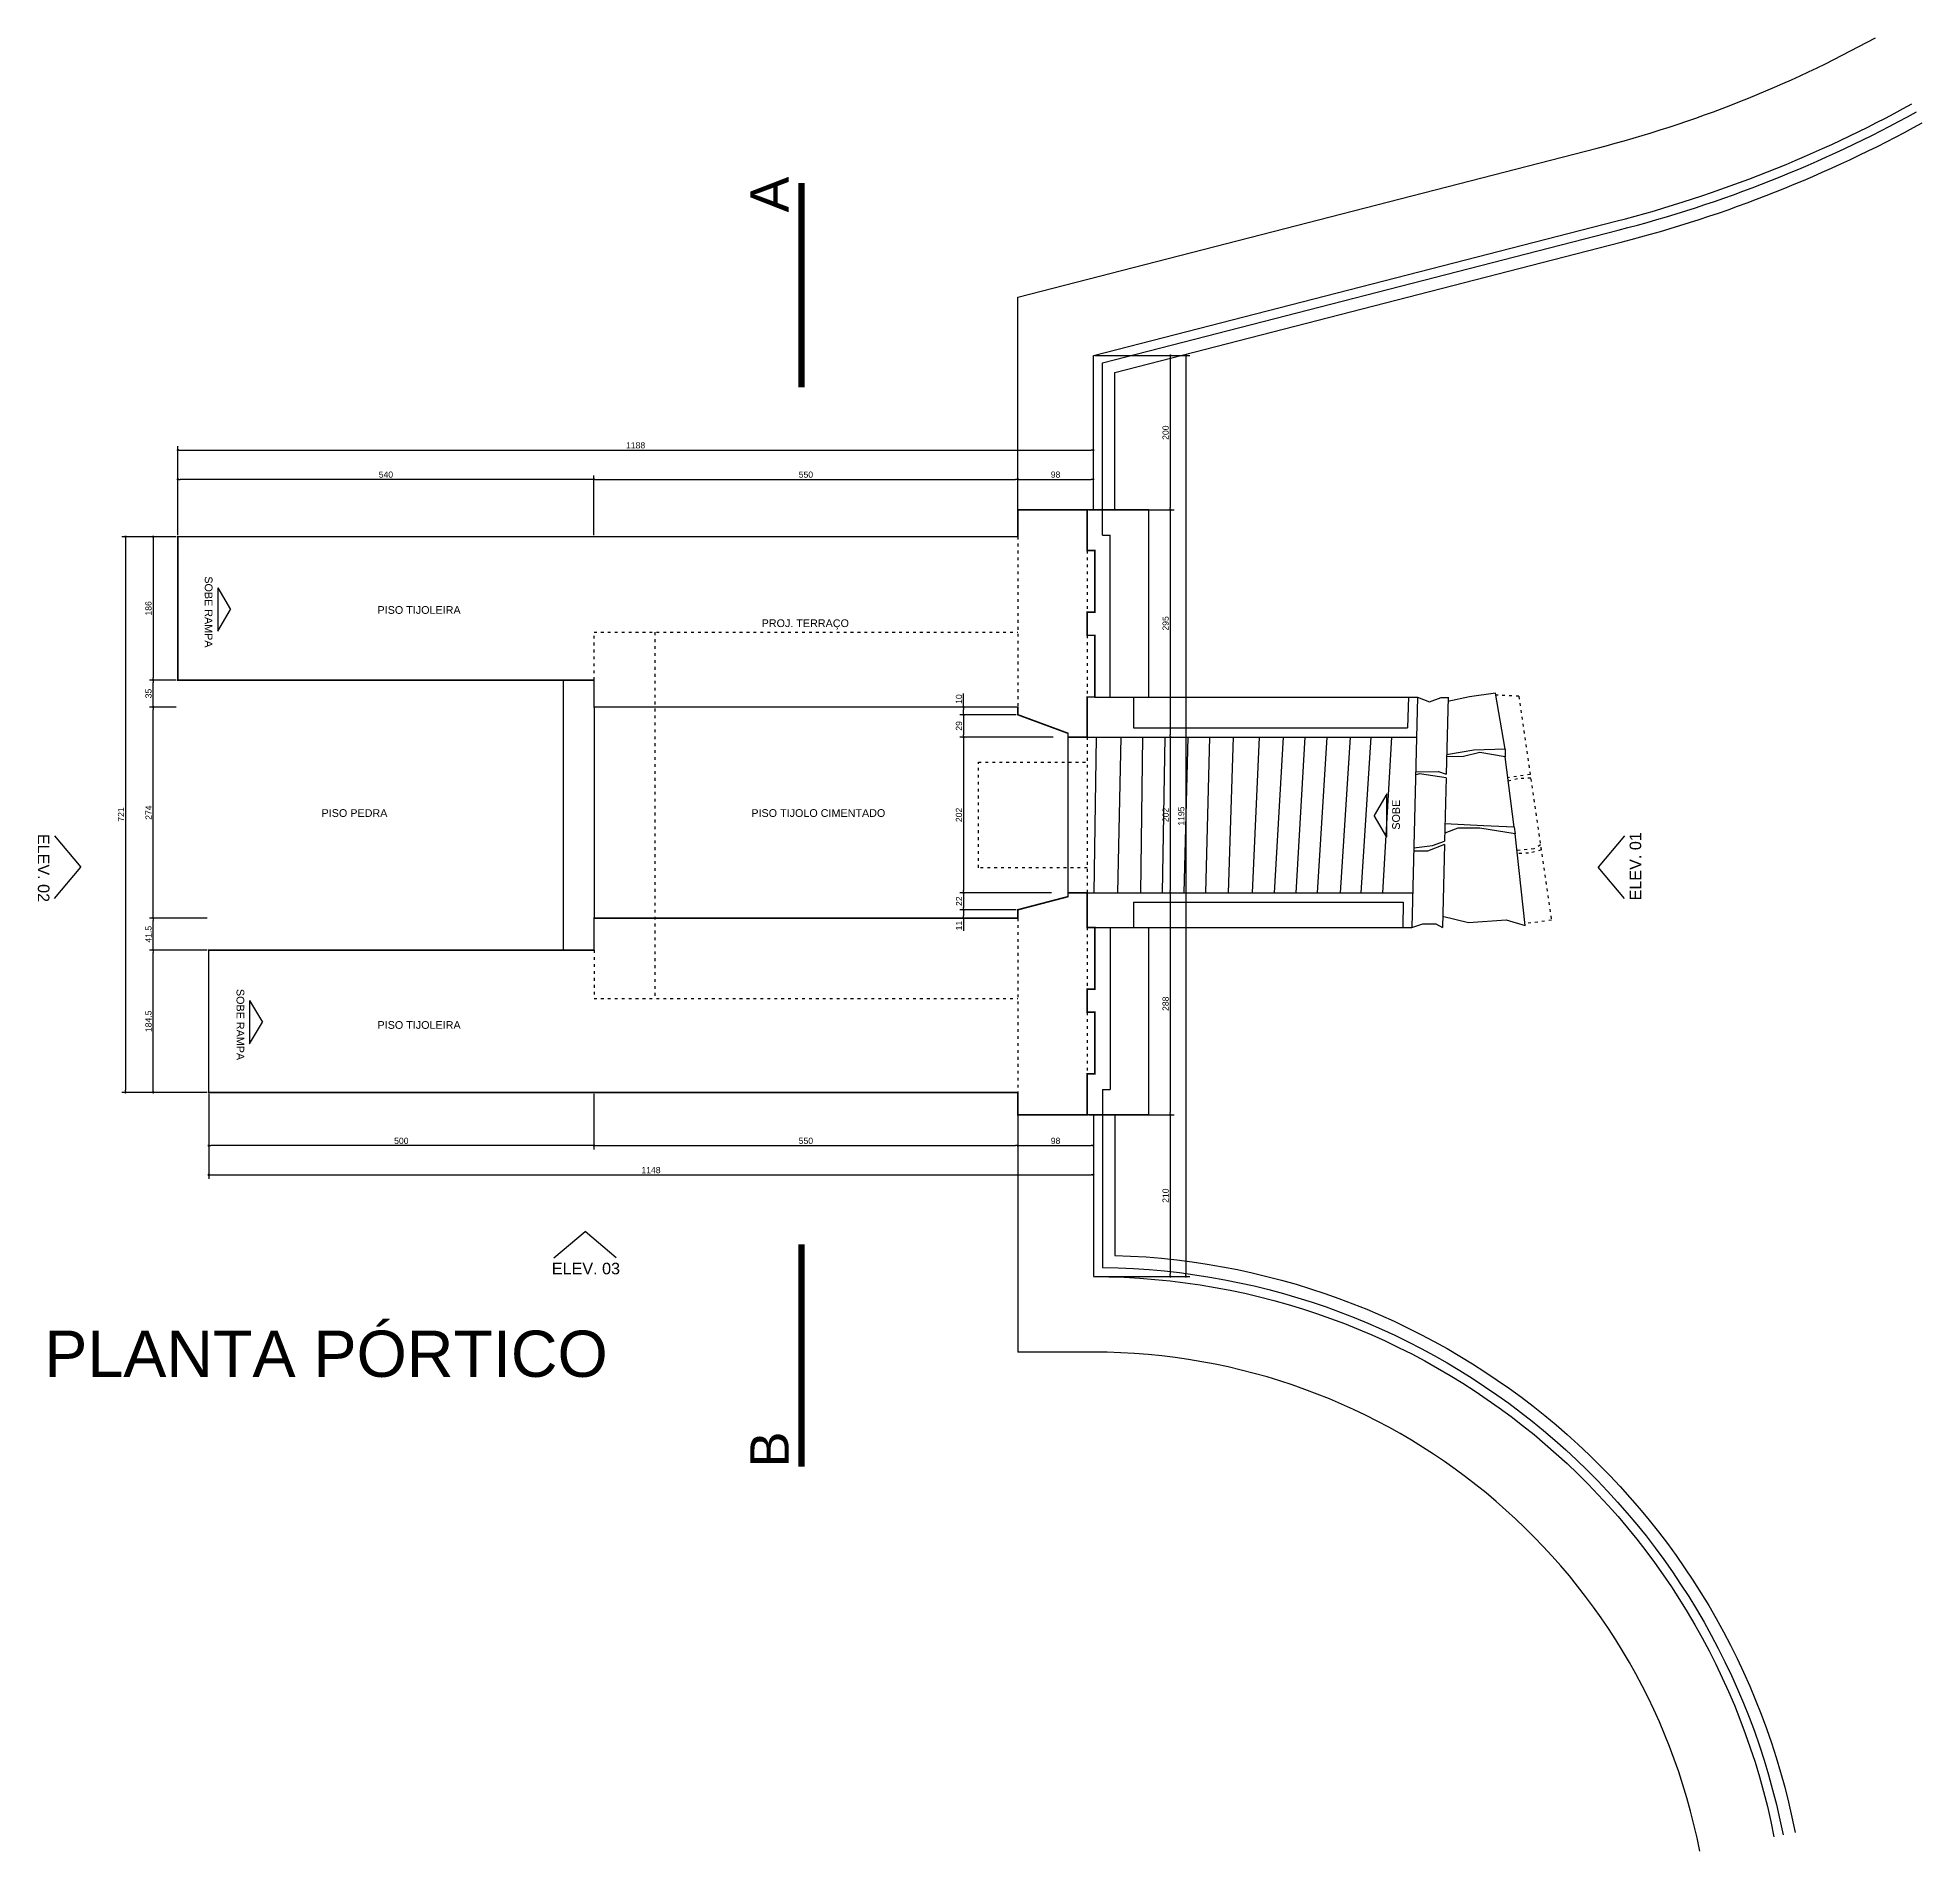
# Model space of a CAD drawing. Extents: x 1364 to 13318, y -13728 to -5941.
# Drawn here: x 5412 to 7857, y -8294 to -5941 of the extents above; entities that cross this region are included whole.
import ezdxf

# ---------------------------------------------------------------- set-up
doc = ezdxf.new("R2010")
doc.units = 0
doc.header["$PDMODE"] = 35
doc.linetypes.add('ACAD_ISO03W100', pattern=[30, 12, -18])
doc.linetypes.add('CENTER2', pattern=[28.575, 19.05, -3.175, 3.175, -3.175])
doc.layers.get('0').update_dxf_attribs({"linetype": 'CONTINUOUS'})
doc.layers.get('DEFPOINTS').update_dxf_attribs({"linetype": 'CONTINUOUS'})
for name, color, linetype in [('COTA', 7, 'CONTINUOUS'), ('PAREDE', 7, 'CONTINUOUS'), ('PAREDE_FINA', 7, 'CONTINUOUS')]:
    doc.layers.add(name, color=color, linetype=linetype)
doc.styles.add('TEXTO', font='ARIAL.TTF')
doc.dimstyles.new('COTA', dxfattribs={"dimtxt": 8, "dimasz": 3, "dimexe": 5, "dimexo": 2, "dimgap": 2, "dimtad": 1, "dimdec": 1, "dimtxsty": 'TEXTO', "dimblk1": 'DOT', "dimblk2": 'DOT', "dimsah": 1, "dimcen": 0, "dimclrd": 256, "dimclre": 256, "dimclrt": 256, "dimazin": 3, "dimtfac": 1, "dimtdec": 4, "dimtmove": 0, "dimatfit": 3, "dimtolj": 1, "dimtzin": 0})

msp = doc.modelspace()

# ---------------------------------------------------------------- texts
at = {"layer": 'PAREDE_FINA', "style": 'TEXTO'}
for s, height, rotation, p in [('A', 50, 90, (6386.43, -6168.09)), ('SOBE RAMPA', 10, 270, (5628.55, -6640.14)), ('SOBE', 10, 90, (7179.38, -6968.83)), ('ELEV. 02', 15, 270, (5411.94, -6974.25)), ('ELEV. 01', 15, 90, (7492.52, -7060.63)), ('SOBE RAMPA', 10, 270, (5669.74, -7175.46)), ('B', 50, 90, (6386.43, -7796.22))]:
    msp.add_text(s, height=height, rotation=rotation, dxfattribs=at).set_placement(p)
for s, height, p in [('PISO TIJOLEIRA', 10, (5852.71, -6688.78)), ('PROJ. TERRAÇO', 10, (6351.16, -6705.97)), ('PISO PEDRA', 10, (5780.13, -6952.27)), ('PISO TIJOLO CIMENTADO', 10, (6337.79, -6952.27)), ('PISO TIJOLEIRA', 10, (5852.71, -7227.22)), ('ELEV. 03', 15, (6078.9, -7545.72)), ('PLANTA PÓRTICO', 60, (5420.33, -7678.8))]:
    msp.add_text(s, height=height, dxfattribs=at).set_placement(p)

# ---------------------------------------------------------------- blocks, each defined once
blk = doc.blocks.new('_DOT')
at = {"color": 0, "linetype": 'BYBLOCK'}
blk.add_line((-0.5, 0), (-1, 0), dxfattribs=at)
at = {"color": 0, "linetype": 'BYBLOCK', "const_width": 0.5}
blk.add_lwpolyline([(-0.25, 0, 1), (0.25, 0, 1)], format="xyb", close=True, dxfattribs=at)
blk = doc.blocks.new('*D1')
at = {"layer": 'COTA'}
for p, q in [((5633.6, -7311.7), (5633.6, -7383.7)), ((6133.6, -7311.7), (6133.6, -7383.7)), ((6130.6, -7378.7), (5636.6, -7378.7))]:
    blk.add_line(p, q, dxfattribs=at)
at = {"layer": 'DEFPOINTS', "color": 0}
for p in [(5633.6, -7309.7), (6133.6, -7309.7), (5633.6, -7378.7)]:
    blk.add_point(p, dxfattribs=at)
at = {"layer": 'COTA', "xscale": 3, "yscale": 3, "zscale": 3, "rotation": 180}
blk.add_blockref('_DOT', (5633.6, -7378.7), dxfattribs=at)
at = {"layer": 'COTA', "xscale": 3, "yscale": 3, "zscale": 3}
blk.add_blockref('_DOT', (6133.6, -7378.7), dxfattribs=at)
at = {"layer": 'COTA', "insert": (5883.6, -7372.6), "char_height": 8, "attachment_point": 5, "style": 'TEXTO'}
blk.add_mtext('\\A1;500', dxfattribs=at)
blk = doc.blocks.new('*D2')
at = {"layer": 'COTA'}
for p, q in [((6133.6, -7311.7), (6133.6, -7383.7)), ((6683.6, -7311.7), (6683.6, -7383.7)), ((6136.6, -7378.7), (6680.6, -7378.7))]:
    blk.add_line(p, q, dxfattribs=at)
at = {"layer": 'DEFPOINTS', "color": 0}
for p in [(6133.6, -7309.7), (6683.6, -7309.7), (6683.6, -7378.7)]:
    blk.add_point(p, dxfattribs=at)
at = {"layer": 'COTA', "xscale": 3, "yscale": 3, "zscale": 3, "rotation": 180}
blk.add_blockref('_DOT', (6133.6, -7378.7), dxfattribs=at)
at = {"layer": 'COTA', "xscale": 3, "yscale": 3, "zscale": 3}
blk.add_blockref('_DOT', (6683.6, -7378.7), dxfattribs=at)
at = {"layer": 'COTA', "insert": (6408.6, -7372.6), "char_height": 8, "attachment_point": 5, "style": 'TEXTO'}
blk.add_mtext('\\A1;550', dxfattribs=at)
blk = doc.blocks.new('*D3')
at = {"layer": 'COTA'}
for p, q in [((6683.6, -7340.7), (6683.6, -7383.7)), ((6781.6, -7340.7), (6781.6, -7383.7)), ((6686.6, -7378.7), (6778.6, -7378.7))]:
    blk.add_line(p, q, dxfattribs=at)
at = {"layer": 'DEFPOINTS', "color": 0}
for p in [(6683.6, -7338.7), (6781.6, -7338.7), (6781.6, -7378.7)]:
    blk.add_point(p, dxfattribs=at)
at = {"layer": 'COTA', "xscale": 3, "yscale": 3, "zscale": 3, "rotation": 180}
blk.add_blockref('_DOT', (6683.6, -7378.7), dxfattribs=at)
at = {"layer": 'COTA', "xscale": 3, "yscale": 3, "zscale": 3}
blk.add_blockref('_DOT', (6781.6, -7378.7), dxfattribs=at)
at = {"layer": 'COTA', "insert": (6732.6, -7372.6), "char_height": 8, "attachment_point": 5, "style": 'TEXTO'}
blk.add_mtext('\\A1;98', dxfattribs=at)
blk = doc.blocks.new('*D4')
at = {"layer": 'COTA'}
for p, q in [((5633.6, -7311.7), (5633.6, -7421.7)), ((6781.6, -7340.7), (6781.6, -7421.7)), ((5636.6, -7416.7), (6778.6, -7416.7))]:
    blk.add_line(p, q, dxfattribs=at)
at = {"layer": 'DEFPOINTS', "color": 0}
for p in [(5633.6, -7309.7), (6781.6, -7338.7), (6781.6, -7416.7)]:
    blk.add_point(p, dxfattribs=at)
at = {"layer": 'COTA', "xscale": 3, "yscale": 3, "zscale": 3, "rotation": 180}
blk.add_blockref('_DOT', (5633.6, -7416.7), dxfattribs=at)
at = {"layer": 'COTA', "xscale": 3, "yscale": 3, "zscale": 3}
blk.add_blockref('_DOT', (6781.6, -7416.7), dxfattribs=at)
at = {"layer": 'COTA', "insert": (6207.6, -7410.6), "char_height": 8, "attachment_point": 5, "style": 'TEXTO'}
blk.add_mtext('\\A1;1148', dxfattribs=at)
blk = doc.blocks.new('*D8')
at = {"layer": 'COTA'}
for p, q in [((5593.6, -6586.7), (5593.6, -6471.3)), ((5596.6, -6476.3), (6778.6, -6476.3)), ((6781.6, -6551.7), (6781.6, -6471.3))]:
    blk.add_line(p, q, dxfattribs=at)
at = {"layer": 'DEFPOINTS', "color": 0}
for p in [(6781.6, -6476.3), (6781.6, -6553.7), (5593.6, -6588.7)]:
    blk.add_point(p, dxfattribs=at)
at = {"layer": 'COTA', "xscale": 3, "yscale": 3, "zscale": 3, "rotation": 180}
blk.add_blockref('_DOT', (5593.6, -6476.3), dxfattribs=at)
at = {"layer": 'COTA', "xscale": 3, "yscale": 3, "zscale": 3}
blk.add_blockref('_DOT', (6781.6, -6476.3), dxfattribs=at)
at = {"layer": 'COTA', "insert": (6187.6, -6470.2), "char_height": 8, "attachment_point": 5, "style": 'TEXTO'}
blk.add_mtext('\\A1;1188', dxfattribs=at)
blk = doc.blocks.new('*D5')
at = {"layer": 'COTA'}
for p, q in [((5593.6, -6586.7), (5593.6, -6509.3)), ((6130.6, -6514.3), (5596.6, -6514.3)), ((6133.6, -6586.7), (6133.6, -6509.3))]:
    blk.add_line(p, q, dxfattribs=at)
at = {"layer": 'DEFPOINTS', "color": 0}
for p in [(5593.6, -6514.3), (5593.6, -6588.7), (6133.6, -6588.7)]:
    blk.add_point(p, dxfattribs=at)
at = {"layer": 'COTA', "xscale": 3, "yscale": 3, "zscale": 3, "rotation": 180}
blk.add_blockref('_DOT', (5593.6, -6514.3), dxfattribs=at)
at = {"layer": 'COTA', "xscale": 3, "yscale": 3, "zscale": 3}
blk.add_blockref('_DOT', (6133.6, -6514.3), dxfattribs=at)
at = {"layer": 'COTA', "insert": (5863.6, -6508.2), "char_height": 8, "attachment_point": 5, "style": 'TEXTO'}
blk.add_mtext('\\A1;540', dxfattribs=at)
blk = doc.blocks.new('*D10')
at = {"layer": 'COTA'}
for p, q in [((5591.6, -6774.7), (5556.6, -6774.7)), ((5561.6, -6806.7), (5561.6, -6777.7)), ((5591.6, -6809.7), (5556.6, -6809.7))]:
    blk.add_line(p, q, dxfattribs=at)
at = {"layer": 'DEFPOINTS', "color": 0}
for p in [(5561.6, -6774.7), (5593.6, -6774.7), (5593.6, -6809.7)]:
    blk.add_point(p, dxfattribs=at)
at = {"layer": 'COTA', "xscale": 3, "yscale": 3, "zscale": 3}
for p, rotation in [((5561.6, -6774.7), 90), ((5561.6, -6809.7), 270)]:
    blk.add_blockref('_DOT', p, dxfattribs=dict(at, rotation=rotation))
at = {"layer": 'COTA', "insert": (5555.5, -6792.2), "char_height": 8, "attachment_point": 5, "rotation": 90, "style": 'TEXTO'}
blk.add_mtext('\\A1;35', dxfattribs=at)
blk = doc.blocks.new('*D9')
at = {"layer": 'COTA'}
for p, q in [((5591.6, -6588.7), (5556.6, -6588.7)), ((5561.6, -6591.7), (5561.6, -6771.7)), ((5591.6, -6774.7), (5556.6, -6774.7))]:
    blk.add_line(p, q, dxfattribs=at)
at = {"layer": 'DEFPOINTS', "color": 0}
for p in [(5593.6, -6588.7), (5561.6, -6774.7), (5593.6, -6774.7)]:
    blk.add_point(p, dxfattribs=at)
at = {"layer": 'COTA', "xscale": 3, "yscale": 3, "zscale": 3}
for p, rotation in [((5561.6, -6588.7), 90), ((5561.6, -6774.7), 270)]:
    blk.add_blockref('_DOT', p, dxfattribs=dict(at, rotation=rotation))
at = {"layer": 'COTA', "insert": (5555.5, -6681.7), "char_height": 8, "attachment_point": 5, "rotation": 90, "style": 'TEXTO'}
blk.add_mtext('\\A1;186', dxfattribs=at)
blk = doc.blocks.new('*D7')
at = {"layer": 'COTA'}
for p, q in [((6683.6, -6551.7), (6683.6, -6509.3)), ((6686.6, -6514.3), (6778.6, -6514.3)), ((6781.6, -6551.7), (6781.6, -6509.3))]:
    blk.add_line(p, q, dxfattribs=at)
at = {"layer": 'DEFPOINTS', "color": 0}
for p in [(6781.6, -6514.3), (6683.6, -6553.7), (6781.6, -6553.7)]:
    blk.add_point(p, dxfattribs=at)
at = {"layer": 'COTA', "xscale": 3, "yscale": 3, "zscale": 3, "rotation": 180}
blk.add_blockref('_DOT', (6683.6, -6514.3), dxfattribs=at)
at = {"layer": 'COTA', "xscale": 3, "yscale": 3, "zscale": 3}
blk.add_blockref('_DOT', (6781.6, -6514.3), dxfattribs=at)
at = {"layer": 'COTA', "insert": (6732.6, -6508.2), "char_height": 8, "attachment_point": 5, "style": 'TEXTO'}
blk.add_mtext('\\A1;98', dxfattribs=at)
blk = doc.blocks.new('*D6')
at = {"layer": 'COTA'}
for p, q in [((6133.6, -6586.7), (6133.6, -6509.3)), ((6136.6, -6514.3), (6680.6, -6514.3)), ((6683.6, -6586.7), (6683.6, -6509.3))]:
    blk.add_line(p, q, dxfattribs=at)
at = {"layer": 'DEFPOINTS', "color": 0}
for p in [(6683.6, -6514.3), (6133.6, -6588.7), (6683.6, -6588.7)]:
    blk.add_point(p, dxfattribs=at)
at = {"layer": 'COTA', "xscale": 3, "yscale": 3, "zscale": 3, "rotation": 180}
blk.add_blockref('_DOT', (6133.6, -6514.3), dxfattribs=at)
at = {"layer": 'COTA', "xscale": 3, "yscale": 3, "zscale": 3}
blk.add_blockref('_DOT', (6683.6, -6514.3), dxfattribs=at)
at = {"layer": 'COTA', "insert": (6408.6, -6508.2), "char_height": 8, "attachment_point": 5, "style": 'TEXTO'}
blk.add_mtext('\\A1;550', dxfattribs=at)
blk = doc.blocks.new('*D11')
at = {"layer": 'COTA'}
for p, q in [((5631.6, -7125.2), (5556.6, -7125.2)), ((5561.6, -7306.7), (5561.6, -7128.2)), ((5631.6, -7309.7), (5556.6, -7309.7))]:
    blk.add_line(p, q, dxfattribs=at)
at = {"layer": 'DEFPOINTS', "color": 0}
for p in [(5561.6, -7125.2), (5633.6, -7125.2), (5633.6, -7309.7)]:
    blk.add_point(p, dxfattribs=at)
at = {"layer": 'COTA', "xscale": 3, "yscale": 3, "zscale": 3}
for p, rotation in [((5561.6, -7125.2), 90), ((5561.6, -7309.7), 270)]:
    blk.add_blockref('_DOT', p, dxfattribs=dict(at, rotation=rotation))
at = {"layer": 'COTA', "insert": (5555.5, -7217.5), "char_height": 8, "attachment_point": 5, "rotation": 90, "style": 'TEXTO'}
blk.add_mtext('\\A1;184.5', dxfattribs=at)
blk = doc.blocks.new('*D12')
at = {"layer": 'COTA'}
for p, q in [((5631.6, -7083.7), (5556.6, -7083.7)), ((5561.6, -7122.2), (5561.6, -7086.7)), ((5631.6, -7125.2), (5556.6, -7125.2))]:
    blk.add_line(p, q, dxfattribs=at)
at = {"layer": 'DEFPOINTS', "color": 0}
for p in [(5561.6, -7083.7), (5633.6, -7083.7), (5633.6, -7125.2)]:
    blk.add_point(p, dxfattribs=at)
at = {"layer": 'COTA', "xscale": 3, "yscale": 3, "zscale": 3}
for p, rotation in [((5561.6, -7083.7), 90), ((5561.6, -7125.2), 270)]:
    blk.add_blockref('_DOT', p, dxfattribs=dict(at, rotation=rotation))
at = {"layer": 'COTA', "insert": (5555.5, -7104.5), "char_height": 8, "attachment_point": 5, "rotation": 90, "style": 'TEXTO'}
blk.add_mtext('\\A1;41.5', dxfattribs=at)
blk = doc.blocks.new('*D13')
at = {"layer": 'COTA'}
for p, q in [((5591.6, -6809.7), (5556.6, -6809.7)), ((5561.6, -7080.7), (5561.6, -6812.7)), ((5631.6, -7083.7), (5556.6, -7083.7))]:
    blk.add_line(p, q, dxfattribs=at)
at = {"layer": 'DEFPOINTS', "color": 0}
for p in [(5561.6, -6809.7), (5593.6, -6809.7), (5633.6, -7083.7)]:
    blk.add_point(p, dxfattribs=at)
at = {"layer": 'COTA', "xscale": 3, "yscale": 3, "zscale": 3}
for p, rotation in [((5561.6, -6809.7), 90), ((5561.6, -7083.7), 270)]:
    blk.add_blockref('_DOT', p, dxfattribs=dict(at, rotation=rotation))
at = {"layer": 'COTA', "insert": (5555.6, -6946.7), "char_height": 8, "attachment_point": 5, "rotation": 90, "style": 'TEXTO'}
blk.add_mtext('\\A1;274', dxfattribs=at)
blk = doc.blocks.new('*D14')
at = {"layer": 'COTA'}
for p, q in [((5591.6, -6588.7), (5520.8, -6588.7)), ((5525.8, -6591.7), (5525.8, -7306.7)), ((5631.6, -7309.7), (5520.8, -7309.7))]:
    blk.add_line(p, q, dxfattribs=at)
at = {"layer": 'DEFPOINTS', "color": 0}
for p in [(5593.6, -6588.7), (5525.8, -7309.7), (5633.6, -7309.7)]:
    blk.add_point(p, dxfattribs=at)
at = {"layer": 'COTA', "xscale": 3, "yscale": 3, "zscale": 3}
for p, rotation in [((5525.8, -6588.7), 90), ((5525.8, -7309.7), 270)]:
    blk.add_blockref('_DOT', p, dxfattribs=dict(at, rotation=rotation))
at = {"layer": 'COTA', "insert": (5519.8, -6949.2), "char_height": 8, "attachment_point": 5, "rotation": 90, "style": 'TEXTO'}
blk.add_mtext('\\A1;721', dxfattribs=at)
blk = doc.blocks.new('*D15')
at = {"layer": 'COTA'}
for p, q in [((6681.6, -6819.7), (6608.3, -6819.7)), ((6613.3, -6822.7), (6613.3, -6845.7)), ((6729.5, -6848.7), (6608.3, -6848.7))]:
    blk.add_line(p, q, dxfattribs=at)
at = {"layer": 'DEFPOINTS', "color": 0}
for p in [(6683.6, -6819.7), (6613.3, -6848.7), (6731.5, -6848.7)]:
    blk.add_point(p, dxfattribs=at)
at = {"layer": 'COTA', "xscale": 3, "yscale": 3, "zscale": 3}
for p, rotation in [((6613.3, -6819.7), 90), ((6613.3, -6848.7), 270)]:
    blk.add_blockref('_DOT', p, dxfattribs=dict(at, rotation=rotation))
at = {"layer": 'COTA', "insert": (6607.2, -6834.2), "char_height": 8, "attachment_point": 5, "rotation": 90, "style": 'TEXTO'}
blk.add_mtext('\\A1;29', dxfattribs=at)
blk = doc.blocks.new('*D16')
at = {"layer": 'COTA'}
for p, q in [((6613.3, -6809.7), (6613.3, -6792.1)), ((6681.6, -6809.7), (6608.3, -6809.7)), ((6681.6, -6819.7), (6608.3, -6819.7)), ((6613.3, -6816.7), (6613.3, -6812.7))]:
    blk.add_line(p, q, dxfattribs=at)
at = {"layer": 'DEFPOINTS', "color": 0}
for p in [(6613.3, -6809.7), (6683.6, -6809.7), (6683.6, -6819.7)]:
    blk.add_point(p, dxfattribs=at)
at = {"layer": 'COTA', "xscale": 3, "yscale": 3, "zscale": 3}
for p, rotation in [((6613.3, -6809.7), 90), ((6613.3, -6819.7), 270)]:
    blk.add_blockref('_DOT', p, dxfattribs=dict(at, rotation=rotation))
at = {"layer": 'COTA', "insert": (6607.2, -6799.4), "char_height": 8, "attachment_point": 5, "rotation": 90, "style": 'TEXTO'}
blk.add_mtext('\\A1;10', dxfattribs=at)
blk = doc.blocks.new('*D17')
at = {"layer": 'COTA'}
for p, q in [((6729.5, -6848.7), (6608.3, -6848.7)), ((6613.3, -6851.7), (6613.3, -7047.7)), ((6727.5, -7050.7), (6608.3, -7050.7))]:
    blk.add_line(p, q, dxfattribs=at)
at = {"layer": 'DEFPOINTS', "color": 0}
for p in [(6731.5, -6848.7), (6613.3, -7050.7), (6729.5, -7050.7)]:
    blk.add_point(p, dxfattribs=at)
at = {"layer": 'COTA', "xscale": 3, "yscale": 3, "zscale": 3}
for p, rotation in [((6613.3, -6848.7), 90), ((6613.3, -7050.7), 270)]:
    blk.add_blockref('_DOT', p, dxfattribs=dict(at, rotation=rotation))
at = {"layer": 'COTA', "insert": (6607.2, -6949.7), "char_height": 8, "attachment_point": 5, "rotation": 90, "style": 'TEXTO'}
blk.add_mtext('\\A1;202', dxfattribs=at)
blk = doc.blocks.new('*D18')
at = {"layer": 'COTA'}
for p, q in [((6727.5, -7050.7), (6608.3, -7050.7)), ((6613.3, -7053.7), (6613.3, -7069.7)), ((6681.6, -7072.7), (6608.3, -7072.7))]:
    blk.add_line(p, q, dxfattribs=at)
at = {"layer": 'DEFPOINTS', "color": 0}
for p in [(6729.5, -7050.7), (6613.3, -7072.7), (6683.6, -7072.7)]:
    blk.add_point(p, dxfattribs=at)
at = {"layer": 'COTA', "xscale": 3, "yscale": 3, "zscale": 3}
for p, rotation in [((6613.3, -7050.7), 90), ((6613.3, -7072.7), 270)]:
    blk.add_blockref('_DOT', p, dxfattribs=dict(at, rotation=rotation))
at = {"layer": 'COTA', "insert": (6607.3, -7061.7), "char_height": 8, "attachment_point": 5, "rotation": 90, "style": 'TEXTO'}
blk.add_mtext('\\A1;22', dxfattribs=at)
blk = doc.blocks.new('*D19')
at = {"layer": 'COTA'}
for p, q in [((6681.6, -7072.7), (6608.3, -7072.7)), ((6681.6, -7083.7), (6608.3, -7083.7)), ((6613.3, -7075.7), (6613.3, -7080.7)), ((6613.3, -7083.7), (6613.3, -7099.9))]:
    blk.add_line(p, q, dxfattribs=at)
at = {"layer": 'DEFPOINTS', "color": 0}
for p in [(6613.3, -7083.7), (6683.6, -7072.7), (6683.6, -7083.7)]:
    blk.add_point(p, dxfattribs=at)
at = {"layer": 'COTA', "xscale": 3, "yscale": 3, "zscale": 3}
for p, rotation in [((6613.3, -7072.7), 90), ((6613.3, -7083.7), 270)]:
    blk.add_blockref('_DOT', p, dxfattribs=dict(at, rotation=rotation))
at = {"layer": 'COTA', "insert": (6607.3, -7093.3), "char_height": 8, "attachment_point": 5, "rotation": 90, "style": 'TEXTO'}
blk.add_mtext('\\A1;11', dxfattribs=at)
blk = doc.blocks.new('*D20')
at = {"layer": 'COTA'}
for p, q in [((6783.6, -6353.7), (6886.5, -6353.7)), ((6881.5, -6356.7), (6881.5, -6550.7)), ((6855.6, -6553.7), (6886.5, -6553.7))]:
    blk.add_line(p, q, dxfattribs=at)
at = {"layer": 'DEFPOINTS', "color": 0}
for p in [(6781.6, -6353.7), (6853.6, -6553.7), (6881.5, -6553.7)]:
    blk.add_point(p, dxfattribs=at)
at = {"layer": 'COTA', "xscale": 3, "yscale": 3, "zscale": 3}
for p, rotation in [((6881.5, -6353.7), 90), ((6881.5, -6553.7), 270)]:
    blk.add_blockref('_DOT', p, dxfattribs=dict(at, rotation=rotation))
at = {"layer": 'COTA', "insert": (6875.4, -6453.7), "char_height": 8, "attachment_point": 5, "rotation": 90, "style": 'TEXTO'}
blk.add_mtext('\\A1;200', dxfattribs=at)
blk = doc.blocks.new('*D21')
at = {"layer": 'COTA'}
for p, q in [((6775.6, -6553.7), (6886.5, -6553.7)), ((6881.5, -6556.7), (6881.5, -6845.7)), ((6775.6, -6848.7), (6886.5, -6848.7))]:
    blk.add_line(p, q, dxfattribs=at)
at = {"layer": 'DEFPOINTS', "color": 0}
for p in [(6773.6, -6553.7), (6773.6, -6848.7), (6881.5, -6848.7)]:
    blk.add_point(p, dxfattribs=at)
at = {"layer": 'COTA', "xscale": 3, "yscale": 3, "zscale": 3}
for p, rotation in [((6881.5, -6553.7), 90), ((6881.5, -6848.7), 270)]:
    blk.add_blockref('_DOT', p, dxfattribs=dict(at, rotation=rotation))
at = {"layer": 'COTA', "insert": (6875.4, -6701.2), "char_height": 8, "attachment_point": 5, "rotation": 90, "style": 'TEXTO'}
blk.add_mtext('\\A1;295', dxfattribs=at)
blk = doc.blocks.new('*D22')
at = {"layer": 'COTA'}
for p, q in [((6775.6, -6848.7), (6886.5, -6848.7)), ((6881.5, -6851.7), (6881.5, -7047.7)), ((6775.6, -7050.7), (6886.5, -7050.7))]:
    blk.add_line(p, q, dxfattribs=at)
at = {"layer": 'DEFPOINTS', "color": 0}
for p in [(6773.6, -6848.7), (6773.6, -7050.7), (6881.5, -7050.7)]:
    blk.add_point(p, dxfattribs=at)
at = {"layer": 'COTA', "xscale": 3, "yscale": 3, "zscale": 3}
for p, rotation in [((6881.5, -6848.7), 90), ((6881.5, -7050.7), 270)]:
    blk.add_blockref('_DOT', p, dxfattribs=dict(at, rotation=rotation))
at = {"layer": 'COTA', "insert": (6875.4, -6949.7), "char_height": 8, "attachment_point": 5, "rotation": 90, "style": 'TEXTO'}
blk.add_mtext('\\A1;202', dxfattribs=at)
blk = doc.blocks.new('*D23')
at = {"layer": 'COTA'}
for p, q in [((6775.6, -7050.7), (6886.5, -7050.7)), ((6881.5, -7053.7), (6881.5, -7335.7)), ((6855.6, -7338.7), (6886.5, -7338.7))]:
    blk.add_line(p, q, dxfattribs=at)
at = {"layer": 'DEFPOINTS', "color": 0}
for p in [(6773.6, -7050.7), (6853.6, -7338.7), (6881.5, -7338.7)]:
    blk.add_point(p, dxfattribs=at)
at = {"layer": 'COTA', "xscale": 3, "yscale": 3, "zscale": 3}
for p, rotation in [((6881.5, -7050.7), 90), ((6881.5, -7338.7), 270)]:
    blk.add_blockref('_DOT', p, dxfattribs=dict(at, rotation=rotation))
at = {"layer": 'COTA', "insert": (6875.4, -7194.7), "char_height": 8, "attachment_point": 5, "rotation": 90, "style": 'TEXTO'}
blk.add_mtext('\\A1;288', dxfattribs=at)
blk = doc.blocks.new('*D24')
at = {"layer": 'COTA'}
for p, q in [((6775.6, -7338.7), (6886.5, -7338.7)), ((6881.5, -7341.7), (6881.5, -7545.7)), ((6783.6, -7548.7), (6886.5, -7548.7))]:
    blk.add_line(p, q, dxfattribs=at)
at = {"layer": 'DEFPOINTS', "color": 0}
for p in [(6773.6, -7338.7), (6781.6, -7548.7), (6881.5, -7548.7)]:
    blk.add_point(p, dxfattribs=at)
at = {"layer": 'COTA', "xscale": 3, "yscale": 3, "zscale": 3}
for p, rotation in [((6881.5, -7338.7), 90), ((6881.5, -7548.7), 270)]:
    blk.add_blockref('_DOT', p, dxfattribs=dict(at, rotation=rotation))
at = {"layer": 'COTA', "insert": (6875.4, -7443.7), "char_height": 8, "attachment_point": 5, "rotation": 90, "style": 'TEXTO'}
blk.add_mtext('\\A1;210', dxfattribs=at)
blk = doc.blocks.new('*D25')
at = {"layer": 'COTA'}
for p, q in [((6783.6, -6353.7), (6906.8, -6353.7)), ((6901.8, -6356.7), (6901.8, -7545.7)), ((6783.6, -7548.7), (6906.8, -7548.7))]:
    blk.add_line(p, q, dxfattribs=at)
at = {"layer": 'DEFPOINTS', "color": 0}
for p in [(6781.6, -6353.7), (6781.6, -7548.7), (6901.8, -7548.7)]:
    blk.add_point(p, dxfattribs=at)
at = {"layer": 'COTA', "xscale": 3, "yscale": 3, "zscale": 3}
for p, rotation in [((6901.8, -6353.7), 90), ((6901.8, -7548.7), 270)]:
    blk.add_blockref('_DOT', p, dxfattribs=dict(at, rotation=rotation))
at = {"layer": 'COTA', "insert": (6895.7, -6951.2), "char_height": 8, "attachment_point": 5, "rotation": 90, "style": 'TEXTO'}
blk.add_mtext('\\A1;1195', dxfattribs=at)

# ---------------------------------------------------------------- dimensions: what is measured, and where the dimension line sits
at = {"layer": 'COTA'}
for base, p1, p2, angle, picture, middle in [((6881.52, -6553.74), (6781.64, -6353.74), (6853.64, -6553.74), 90, '*D20', (6875.43, -6453.74)), ((6901.83, -7548.74), (6781.64, -6353.74), (6781.64, -7548.74), 90, '*D25', (6895.74, -6951.24)), ((6881.52, -6848.74), (6773.64, -6553.74), (6773.64, -6848.74), 90, '*D21', (6875.43, -6701.24)), ((5525.78, -7309.74), (5593.64, -6588.74), (5633.64, -7309.74), 90, '*D14', (5519.76, -6949.24)), ((5561.61, -6774.74), (5593.64, -6588.74), (5593.64, -6774.74), 270, '*D9', (5555.52, -6681.74)), ((5561.61, -6774.74), (5593.64, -6809.74), (5593.64, -6774.74), 270, '*D10', (5555.52, -6792.24)), ((6613.29, -6809.74), (6683.64, -6819.74), (6683.64, -6809.74), 90, '*D16', (6607.2, -6799.4)), ((5561.61, -6809.74), (5633.64, -7083.74), (5593.64, -6809.74), 90, '*D13', (5555.59, -6946.74)), ((6613.29, -6848.74), (6683.64, -6819.74), (6731.51, -6848.74), 90, '*D15', (6607.2, -6834.24)), ((6613.29, -7050.74), (6731.51, -6848.74), (6729.51, -7050.74), 90, '*D17', (6607.2, -6949.74)), ((6881.52, -7050.74), (6773.64, -6848.74), (6773.64, -7050.74), 90, '*D22', (6875.43, -6949.74)), ((6613.29, -7072.74), (6729.51, -7050.74), (6683.64, -7072.74), 90, '*D18', (6607.27, -7061.74)), ((6881.52, -7338.74), (6773.64, -7050.74), (6853.64, -7338.74), 90, '*D23', (6875.43, -7194.74)), ((5561.61, -7083.74), (5633.64, -7125.24), (5633.64, -7083.74), 90, '*D12', (5555.52, -7104.49)), ((6613.29, -7083.74), (6683.64, -7072.74), (6683.64, -7083.74), 90, '*D19', (6607.27, -7093.32)), ((5561.61, -7125.24), (5633.64, -7309.74), (5633.64, -7125.24), 90, '*D11', (5555.52, -7217.49)), ((6881.52, -7548.74), (6773.64, -7338.74), (6781.64, -7548.74), 90, '*D24', (6875.43, -7443.74))]:
    dim = msp.add_linear_dim(base=base, p1=p1, p2=p2, angle=angle, dimstyle='COTA', dxfattribs=at)
    dim.commit()
    dim.dimension.update_dxf_attribs({"geometry": picture, "text_midpoint": middle})
for base, p1, p2, picture, middle in [((6781.64, -6476.26), (5593.64, -6588.74), (6781.64, -6553.74), '*D8', (6187.64, -6470.17)), ((5593.64, -6514.32), (6133.64, -6588.74), (5593.64, -6588.74), '*D5', (5863.64, -6508.23)), ((6683.64, -6514.32), (6133.64, -6588.74), (6683.64, -6588.74), '*D6', (6408.64, -6508.23)), ((6781.64, -6514.32), (6683.64, -6553.74), (6781.64, -6553.74), '*D7', (6732.64, -6508.23)), ((5633.64, -7378.67), (6133.64, -7309.74), (5633.64, -7309.74), '*D1', (5883.64, -7372.59)), ((6781.64, -7416.73), (5633.64, -7309.74), (6781.64, -7338.74), '*D4', (6207.64, -7410.65)), ((6683.64, -7378.67), (6133.64, -7309.74), (6683.64, -7309.74), '*D2', (6408.64, -7372.59)), ((6781.64, -7378.67), (6683.64, -7338.74), (6781.64, -7338.74), '*D3', (6732.64, -7372.59))]:
    dim = msp.add_linear_dim(base=base, p1=p1, p2=p2, dimstyle='COTA', dxfattribs=at)
    dim.commit()
    dim.dimension.update_dxf_attribs({"geometry": picture, "text_midpoint": middle})

# ---------------------------------------------------------------- linework, layer by layer
at = {"layer": 'PAREDE', "const_width": 2}
for points in [[(6683.64, -6588.74), (5593.64, -6588.74), (5593.64, -6774.74), (6133.64, -6774.74), (6133.64, -6809.74), (6683.64, -6809.74), (6683.64, -6819.74), (6748.64, -6843.74), (6748.64, -6848.74), (6773.64, -6848.74), (6773.64, -6796.74), (6783.64, -6796.74), (6783.64, -6716.74), (6773.64, -6716.74), (6773.64, -6686.74), (6783.64, -6686.74), (6783.64, -6606.74), (6773.64, -6606.74), (6773.64, -6553.74), (6683.64, -6553.74)], [(6683.64, -7309.74), (5633.64, -7309.74), (5633.64, -7125.24), (6133.64, -7125.24), (6133.64, -7083.74), (6683.64, -7083.74), (6683.64, -7072.74), (6748.64, -7055.74), (6748.64, -7050.74), (6773.64, -7050.74), (6773.64, -7095.74), (6783.64, -7095.74), (6783.64, -7175.74), (6773.64, -7175.74), (6773.64, -7205.74), (6783.64, -7205.74), (6783.64, -7285.74), (6773.64, -7285.74), (6773.64, -7338.74), (6683.64, -7338.74)]]:
    msp.add_lwpolyline(points, close=True, dxfattribs=at)
at = {"layer": 'PAREDE_FINA'}
for points in [[(6781.64, -6553.74), (6781.64, -6353.74), (7459.59, -6179.41, 0.0629133), (7843.8, -6027.13)], [(6793.64, -6586.74), (6793.64, -6363.05), (7462.58, -6191.04, 0.0629133), (7849.59, -6037.65, 0.0629133)], [(6809.64, -6553.74), (6809.64, -6375.45), (7466.56, -6206.53, 0.0629133), (7857.3, -6051.66, 0.0629133)], [(6793.64, -7305.74), (6793.64, -7536.82, -0.354842), (7676.59, -8273.18, -0.354842)], [(6781.64, -7338.74), (6781.64, -7548.74, -0.3585501), (7664.81, -8275.49)], [(6809.64, -7338.74), (6809.64, -7521.17, -0.3500588), (7692.29, -8270.1, -0.3500588)]]:
    msp.add_lwpolyline(points, format="xyb", dxfattribs=at)
for points in [[(6683.64, -6277.75), (7435.18, -6084.5)], [(6683.64, -6553.74), (6683.64, -6277.75)], [(6853.64, -6553.74), (6773.64, -6553.74)], [(6853.64, -6796.74), (6853.64, -6553.74)], [(6793.64, -6586.74), (6803.64, -6586.74)], [(6803.64, -6796.74), (6803.64, -6586.74)], [(5645.4, -6655.23), (5662.08, -6683.33)], [(5645.4, -6655.23), (5645.4, -6711.43)], [(5645.4, -6711.43), (5662.08, -6683.33)], [(6093.64, -6774.74), (6093.64, -7125.24)], [(6783.64, -6796.74), (7202.43, -6796.74)], [(6833.64, -6796.74), (6833.64, -6836.74)], [(7190.43, -6796.45), (7189.44, -6836.74)], [(7202.43, -6796.74), (7195.03, -7095.74)], [(7202.43, -6796.74), (7217.84, -6802.91), (7233.14, -6797.27), (7241.89, -6797.27)], [(7241.89, -6796.74), (7239.41, -6896.66)], [(7315.99, -6864.31), (7303.57, -6791.78), (7269.58, -6796.35), (7241.75, -6802.36)], [(6133.64, -6809.74), (6133.64, -7083.74)], [(6833.64, -6836.74), (7189.44, -6836.74)], [(6748.64, -6848.74), (6748.64, -7050.74)], [(6773.64, -6848.74), (7201.14, -6848.74)], [(6782.64, -7050.74), (6785.64, -6848.74)], [(6817.14, -6848.74), (6813.14, -7050.74)], [(6843.14, -7050.74), (6845.64, -6848.74)], [(6871.14, -7050.74), (6874.64, -6848.74)], [(6899.64, -7050.74), (6904.64, -6848.74)], [(6927.64, -7050.74), (6932.64, -6848.74)], [(6957.14, -7050.74), (6963.64, -6848.74)], [(6988.14, -7050.74), (6997.14, -6848.74)], [(7016.64, -7050.74), (7028.14, -6848.74)], [(7044.64, -7050.74), (7056.64, -6848.74)], [(7072.64, -7050.74), (7085.14, -6848.74)], [(7102.14, -7050.74), (7115.14, -6848.74)], [(7129.14, -7050.74), (7142.14, -6848.74)], [(7157.14, -7050.74), (7169.14, -6848.74)], [(7327.76, -6965.58), (7315.99, -6874.11), (7283.31, -6868.88), (7261.75, -6874.1), (7239.96, -6874.44)], [(7315.99, -6864.31), (7275.31, -6865.58), (7240.03, -6871.63)], [(7315.99, -6864.31), (7315.99, -6874.11)], [(7239.29, -6901.41), (7205.01, -6896.29), (7199.94, -6897.51)], [(7200.03, -6893.78), (7229.68, -6893.41), (7239.41, -6896.66)], [(7239.29, -6901.41), (7237.26, -6983.58)], [(7162.53, -6922.44), (7145.86, -6950.54)], [(7162.53, -6978.64), (7162.53, -6922.44)], [(7162.53, -6978.64), (7145.86, -6950.54)], [(7234.85, -7080.98), (7268.27, -7089.06), (7317.3, -7085.8), (7342.14, -7092.98), (7329.06, -6974.07), (7283.31, -6966.88), (7254.55, -6966.88), (7237.51, -6973.39)], [(7327.76, -6965.58), (7288.09, -6963.92), (7237.81, -6961.2)], [(7327.76, -6965.58), (7329.06, -6974.07)], [(5433.48, -6976.96), (5467.65, -7017.44)], [(7237.15, -6987.99), (7215.42, -6996.88), (7197.48, -6996.88)], [(7197.58, -6992.56), (7221.86, -6989.57), (7237.26, -6983.58)], [(7237.15, -6987.99), (7234.48, -7095.74)], [(7470.98, -6976.96), (7436.81, -7017.44)], [(5433.48, -7057.92), (5467.65, -7017.44)], [(7470.98, -7057.92), (7436.81, -7017.44)], [(6773.64, -7050.74), (7196.14, -7050.74)], [(6833.64, -7062.74), (7183.84, -7062.74)], [(6833.64, -7062.74), (6833.64, -7095.74)], [(7183.84, -7062.74), (7183.03, -7095.45)], [(7195.03, -7095.74), (7208.98, -7091.04), (7225.89, -7091.04), (7234.48, -7095.74)], [(6783.64, -7095.74), (7195.03, -7095.74)], [(6803.64, -7095.74), (6803.64, -7305.74)], [(6853.64, -7338.74), (6853.64, -7095.74)], [(5686.59, -7190.54), (5703.26, -7218.65)], [(5686.59, -7190.54), (5686.59, -7246.75)], [(5686.59, -7246.75), (5703.26, -7218.65)], [(6793.64, -7305.74), (6803.64, -7305.74)], [(6683.64, -7338.74), (6683.64, -7646.74)], [(6853.64, -7338.74), (6773.64, -7338.74)], [(6081.61, -7524.18), (6122.09, -7490.02)], [(6162.57, -7524.18), (6122.09, -7490.02)], [(6781.64, -7646.74), (6683.64, -7646.74)]]:
    msp.add_lwpolyline(points, dxfattribs=at)
at = {"layer": 'PAREDE_FINA', "linetype": 'CENTER2', "ltscale": 3, "const_width": 8}
for points in [[(6402.78, -6394.85), (6402.78, -6129.86)], [(6402.78, -7795.47), (6402.78, -7506.69)]]:
    msp.add_lwpolyline(points, dxfattribs=at)
at = {"layer": 'PAREDE_FINA', "linetype": 'ACAD_ISO03W100', "ltscale": 0.3}
for points in [[(6683.64, -6588.74), (6683.64, -6809.74)], [(6773.64, -6606.74), (6773.64, -6686.74)], [(6133.64, -6774.74), (6133.64, -6712.74), (6683.64, -6712.74)], [(6212.64, -6712.74), (6212.64, -7187.74)], [(6773.64, -6716.74), (6773.64, -6796.74)], [(7333.67, -6795.8), (7304, -6794.3)], [(7333.67, -6795.8), (7376.09, -7086.34)], [(6773.64, -6848.74), (6773.64, -7050.74)], [(6773.64, -7018.24), (6632.64, -7018.24), (6632.64, -6881.24), (6773.64, -6881.24)], [(7348.46, -6897.07), (7319.53, -6901.61)], [(7349.18, -6901.98), (7332.18, -6902.76), (7320.08, -6905.88)], [(7361.82, -6988.59), (7353.4, -6993.75), (7331.47, -6995.93)], [(7362.78, -6995.2), (7346.47, -6999.46), (7331.87, -6999.63)], [(6683.64, -7083.74), (6683.64, -7309.74)], [(7376.09, -7086.34), (7341.89, -7090.79)], [(6773.64, -7095.74), (6773.64, -7175.74)], [(6133.64, -7125.24), (6133.64, -7187.74), (6683.64, -7187.74)], [(6773.64, -7205.74), (6773.64, -7285.74)]]:
    msp.add_lwpolyline(points, dxfattribs=at)
at = {"layer": 'PAREDE_FINA'}
for centre, radius, start, end in [((7048.97, -4582.55), 1550.81, 284.42077, 298.82046), ((6781.64, -8448.74), 802, 11.0988, 90)]:
    msp.add_arc(centre, radius, start, end, dxfattribs=at)

msp.set_redraw_order([(e.dxf.handle, doc.entitydb.next_handle()) for e in msp.query("TEXT MTEXT ATTDEF DIMENSION ARC_DIMENSION")])  # texts and dimensions are drawn at this point

doc.saveas('drawing.dxf')
